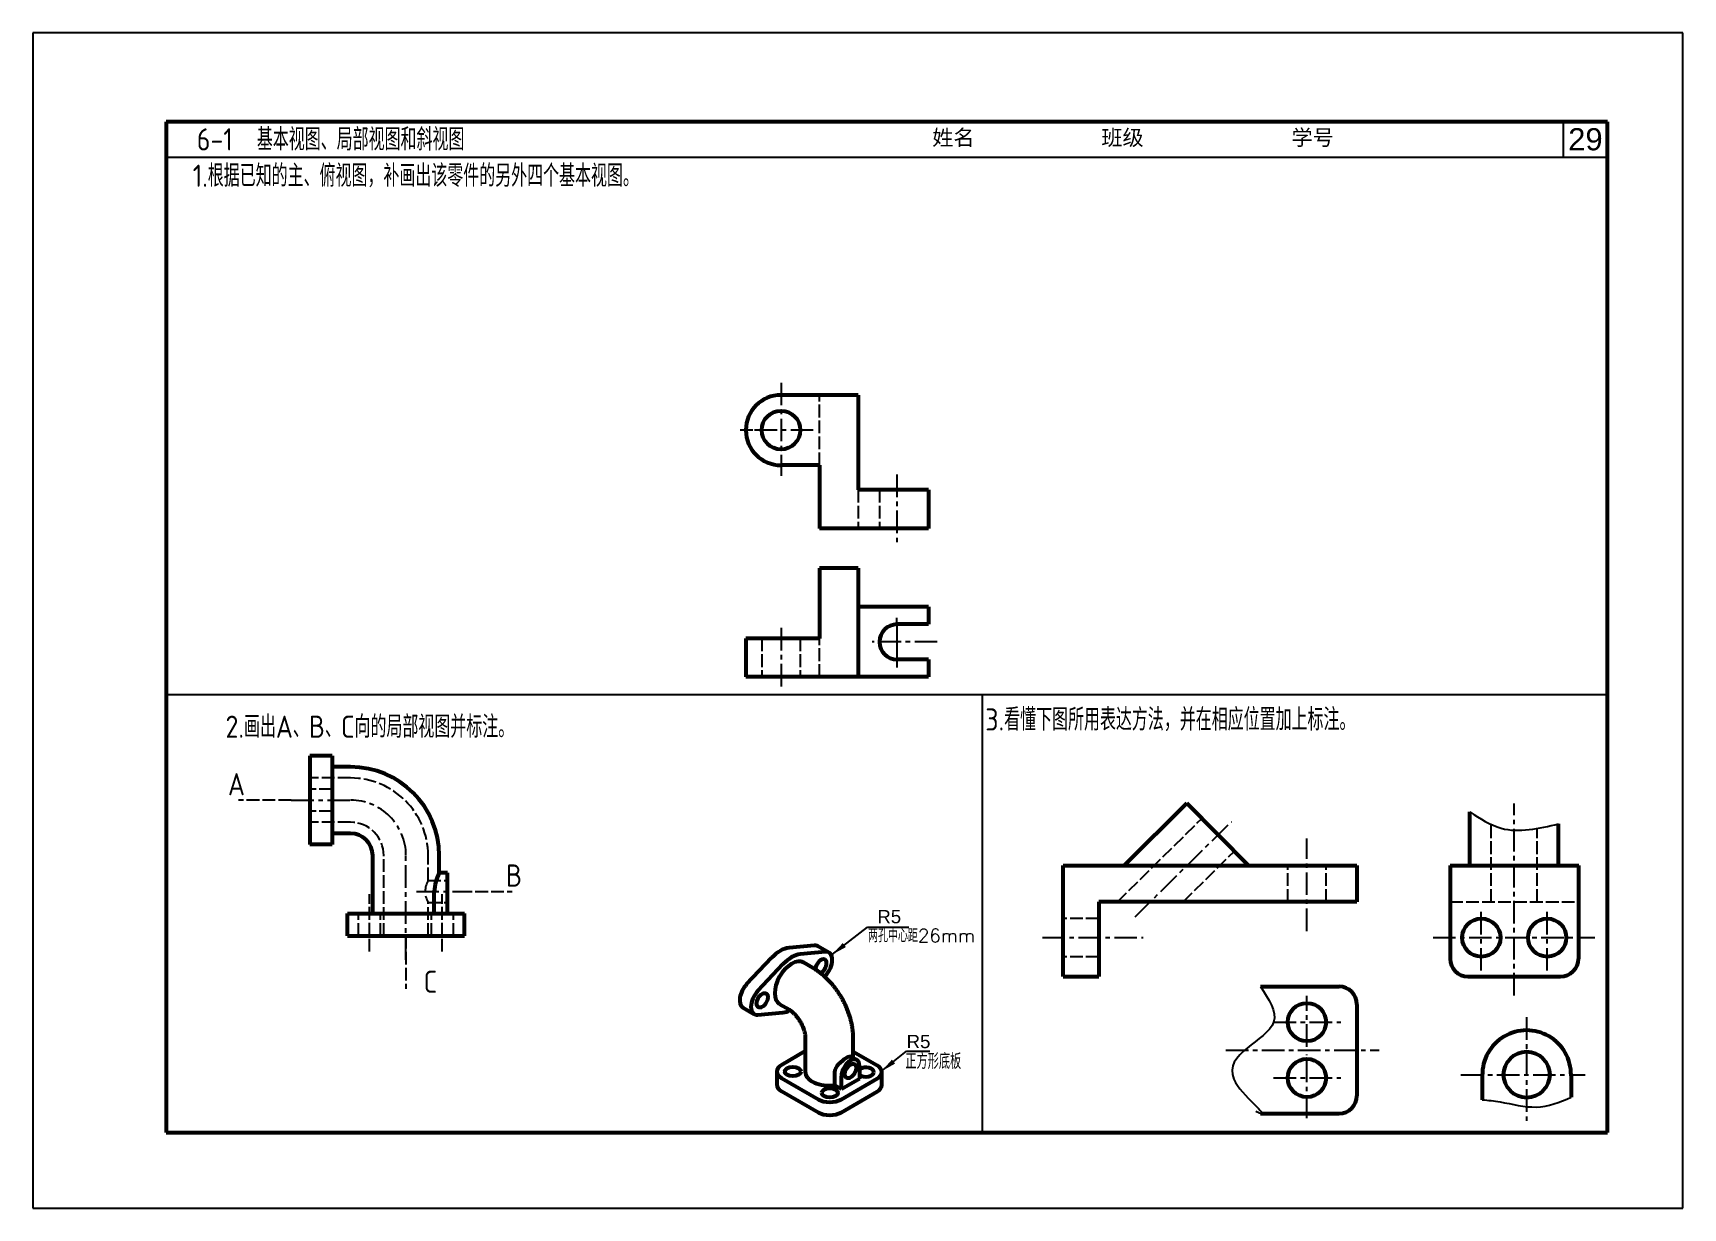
# Model space of a CAD drawing. Header units: millimetres. Extents: x 1492 to 3123, y 858 to 2069.
# Drawn here: x 1492.3 to 1864.3, y 1804.4 to 2069.4 of the extents above; entities that cross this region are included whole.
import ezdxf

# ---------------------------------------------------------------- set-up
doc = ezdxf.new("R2010")
doc.units = ezdxf.units.MM
doc.header["$LTSCALE"] = 0.8
for name, pattern in [('ACAD_ISO02W100', [15, 12, -3]), ('ACAD_ISO04W100', [30, 24, -3, 0, -3]), ('CENTER', [50.8, 31.75, -6.35, 6.35, -6.35])]:
    doc.linetypes.add(name, pattern=pattern)
for name, color, linetype in [('3中心线层', 1, 'CENTER'), ('4虚线层', 6, 'ACAD_ISO02W100'), ('尺寸标注', 250, 'Continuous'), ('文字', 7, 'Continuous'), ('细实线', 7, 'Continuous')]:
    doc.layers.add(name, color=color, linetype=linetype)
doc.layers.add('粗实线', color=7, linetype='Continuous', lineweight=53)
doc.styles.add('HZ', font='txt.shx', dxfattribs={"bigfont": 'gbcbig.shx'})
doc.styles.get("Standard").update_dxf_attribs({"font": 'ARIAL.TTF'})
doc.styles.add('样式 1', font='ARIAL.TTF', dxfattribs={"height": 5})
doc.styles.add('汉字', font='gbenor.shx', dxfattribs={"height": 5, "bigfont": 'gbcbig.shx'})
doc.dimstyles.new('副本 ISO-26', dxfattribs={"dimtxt": 2.5, "dimasz": 3.5, "dimexe": 1.25, "dimexo": 0.625, "dimgap": 1, "dimtad": 1, "dimtoh": 1, "dimlfac": 2, "dimtxsty": 'Standard', "dimcen": 2.5, "dimadec": 0, "dimazin": 0, "dimtfac": 1, "dimtmove": 0, "dimatfit": 1, "dimfxl": 0, "dimarcsym": 0})

msp = doc.modelspace()

# ---------------------------------------------------------------- texts
at = {"layer": '尺寸标注', "color": 7, "insert": (1842.3248, 2045.4441), "char_height": 5, "width": 10, "attachment_point": 5, "style": '样式 1'}
msp.add_mtext('29', dxfattribs=at)
at = {"layer": '尺寸标注', "insert": (1688.9997, 1839.29), "char_height": 3.5, "width": 20.884936, "attachment_point": 1, "style": 'HZ'}
msp.add_mtext('正方形底板', dxfattribs=at)
at = {"layer": '文字', "color": 7, "insert": (1523.8248, 2045.4441), "char_height": 5, "width": 313.5, "attachment_point": 4, "style": '汉字'}
msp.add_mtext('  6-1  基本视图、局部视图和斜视图', dxfattribs=at)
at = {"layer": '文字', "color": 7, "insert": (1690.2996, 2045.6716), "char_height": 3.5, "width": 313.5, "attachment_point": 4}
msp.add_mtext('{\\fSimSun|b0|i0|c134|p2;  姓名            班级              学号}', dxfattribs=at)
at = {"layer": '文字', "color": 7, "char_height": 3, "attachment_point": 1}
for insert in [(1682.6921, 1871.6562), (1689.2861, 1843.4981)]:
    msp.add_mtext_dynamic_manual_height_columns('R5', width=4.591961, gutter_width=12.5, heights=[0], dxfattribs=dict(at, insert=insert))
at = {"layer": '文字', "color": 7, "insert": (1680.5846, 1867.384), "char_height": 3, "attachment_point": 1, "style": 'HZ'}
msp.add_mtext_dynamic_manual_height_columns('两孔中心距26mm', width=12.404176, gutter_width=12.5, heights=[0], dxfattribs=at).dxf.set("width", 28.887205)
at = {"layer": '细实线', "color": 7, "style": '汉字'}
for s, p in [('2.画出A、B、C向的局部视图并标注。', (1535.7256, 1910.4882)), ('3.看懂下图所用表达方法，并在相应位置加上标注。', (1707.0208, 1912.1231)), ('A', (1536.2785, 1897.5249)), ('B', (1598.9641, 1876.925)), ('C', (1580.3827, 1852.9804))]:
    msp.add_text(s, height=5, dxfattribs=at).set_placement(p)
at = {"layer": '细实线', "color": 7, "insert": (1528.3443, 2039.7569), "char_height": 5, "attachment_point": 1, "style": '汉字'}
msp.add_mtext_dynamic_manual_height_columns('1.根据已知的主、俯视图，补画出该零件的另外四个基本视图。', width=115.921766, gutter_width=25, heights=[0], dxfattribs=at)

# ---------------------------------------------------------------- linework, layer by layer
at = {"layer": '3中心线层', "color": 7, "ltscale": 0.2}
for p, q in [((1660.9651, 1990.5609), (1660.9651, 1972.6724)), ((1668.2286, 1979.8789), (1654.5927, 1979.8789)), ((1687.0792, 1969.8461), (1687.0792, 1953.7742)), ((1660.9651, 1935.2907), (1660.9651, 1922.0907)), ((1696.1807, 1932.1244), (1681.4965, 1932.1244)), ((1550.5587, 1896.4292), (1563.9139, 1896.4292)), ((1826.2806, 1852.3668), (1826.2806, 1895.6724)), ((1740.8067, 1870.1122), (1762.5087, 1891.574)), ((1779.532, 1866.9155), (1779.532, 1887.7987)), ((1576.4139, 1860.4237), (1576.4139, 1883.9292)), ((1578.7506, 1875.8293), (1588.4339, 1875.8293)), ((1818.8495, 1858.0002), (1818.8495, 1871.6269)), ((1833.7116, 1858.0002), (1833.7116, 1871.6269)), ((1719.8873, 1865.43), (1742.6214, 1865.43)), ((1807.9655, 1865.43), (1844.4486, 1865.43)), ((1779.532, 1840.7895), (1779.532, 1852.3041)), ((1772.0263, 1846.3649), (1787.2122, 1846.3649)), ((1829.0746, 1847.4674), (1829.0746, 1823.9518)), ((1761.2625, 1840.0673), (1795.8313, 1840.0673)), ((1779.532, 1824.6777), (1779.532, 1839.1009)), ((1814.2555, 1834.5143), (1842.2862, 1834.5143)), ((1772.0263, 1833.7697), (1787.2122, 1833.7697))]:
    msp.add_line(p, q, dxfattribs=at)
at = {"layer": '3中心线层', "color": 7, "linetype": 'ACAD_ISO04W100'}
for p, q in [((1654.5927, 1979.8789), (1651.7579, 1979.8789)), ((1660.9651, 1972.6724), (1660.9651, 1969.5829)), ((1687.1011, 1936.0844), (1687.1011, 1937.5533)), ((1687.1011, 1936.0844), (1687.1011, 1926.316))]:
    msp.add_line(p, q, dxfattribs=at)
at = {"layer": '3中心线层', "color": 7, "ltscale": 0.2}
msp.add_arc((1563.9139, 1883.9292), 12.5, 0, 90, dxfattribs=at)
at = {"layer": '4虚线层', "color": 7, "ltscale": 0.3}
for p, q in [((1669.6771, 1971.9589), (1669.6771, 1987.7989)), ((1678.3891, 1966.4149), (1678.3891, 1957.7029)), ((1683.1411, 1966.4149), (1683.1411, 1957.7029)), ((1656.6091, 1932.9164), (1656.6091, 1924.2044)), ((1665.3211, 1932.9164), (1665.3211, 1924.2044)), ((1669.6771, 1924.2044), (1669.6771, 1932.9164)), ((1563.9139, 1901.4292), (1554.7508, 1901.4292)), ((1559.7508, 1898.9292), (1554.7508, 1898.9292)), ((1559.7508, 1893.9292), (1554.7508, 1893.9292)), ((1563.9139, 1891.4292), (1554.7508, 1891.4292)), ((1736.8269, 1873.4827), (1755.8694, 1892.3144)), ((1821.0856, 1873.4827), (1821.0856, 1890.9495)), ((1831.4755, 1873.4827), (1831.4755, 1890.0531)), ((1571.4139, 1865.8293), (1571.4139, 1883.9292)), ((1581.4139, 1878.3293), (1581.4139, 1883.9292)), ((1751.603, 1873.4827), (1763.1752, 1884.9269)), ((1775.2264, 1873.4827), (1775.2264, 1881.7144)), ((1783.8376, 1873.4827), (1783.8376, 1881.7144)), ((1568.218, 1862.2724), (1568.218, 1875.2183)), ((1581.4139, 1878.3293), (1585.8083, 1878.3293)), ((1584.6098, 1862.2724), (1584.6098, 1875.2183)), ((1581.4139, 1865.8293), (1581.4139, 1873.3293)), ((1581.4139, 1873.3293), (1585.8083, 1873.3293)), ((1811.819, 1873.4827), (1840.7421, 1873.4827)), ((1565.718, 1865.8293), (1565.718, 1870.8293)), ((1570.6769, 1865.8293), (1570.6769, 1870.8293)), ((1582.1509, 1865.8293), (1582.1509, 1870.8293)), ((1587.1098, 1865.8293), (1587.1098, 1870.8293)), ((1732.6044, 1869.7356), (1724.5443, 1869.7356)), ((1732.6044, 1861.1245), (1724.5443, 1861.1245))]:
    msp.add_line(p, q, dxfattribs=at)
for points in [[(1550.5587, 1896.4292), (1538.6334, 1896.4292)], [(1588.4339, 1875.8293), (1600.3592, 1875.8293)], [(1576.4139, 1865.8293), (1576.4139, 1853.904)]]:
    msp.add_lwpolyline(points, dxfattribs=at)
for centre, radius, start, end in [((1563.9139, 1883.9292), 17.5, 0, 90), ((1563.9139, 1883.9292), 7.5, 0, 90), ((1585.744, 1875.8293), 5, 150, 210)]:
    msp.add_arc(centre, radius, start, end, dxfattribs=at)
at = {"layer": '粗实线', "color": 7}
for p, q in [((1847.3248, 2049.4441), (1522.3248, 2049.4441)), ((1522.3248, 2049.4441), (1522.3248, 1821.4441)), ((1847.3248, 1821.4441), (1847.3248, 2049.4441)), ((1678.3891, 1987.7989), (1660.9651, 1987.7989)), ((1678.3891, 1987.7989), (1678.3891, 1966.4149)), ((1669.6771, 1971.9589), (1660.9651, 1971.9589)), ((1669.6771, 1971.9589), (1669.6771, 1957.7029)), ((1694.2291, 1966.4149), (1678.3891, 1966.4149)), ((1694.2291, 1966.4149), (1694.2291, 1957.7029)), ((1694.2291, 1957.7029), (1669.6771, 1957.7029)), ((1669.6771, 1948.7564), (1669.6771, 1932.9164)), ((1678.3891, 1948.7564), (1669.6771, 1948.7564)), ((1678.3891, 1948.7564), (1678.3891, 1924.2044)), ((1694.2291, 1940.0444), (1678.3891, 1940.0444)), ((1694.2291, 1940.0444), (1694.2291, 1936.0844)), ((1694.2291, 1936.0844), (1687.1011, 1936.0844)), ((1653.0451, 1932.9164), (1653.0451, 1924.2044)), ((1669.6771, 1932.9164), (1653.0451, 1932.9164)), ((1694.2291, 1928.1644), (1687.1011, 1928.1644)), ((1694.2291, 1928.1644), (1694.2291, 1924.2044)), ((1669.6771, 1924.2044), (1653.0451, 1924.2044)), ((1694.2291, 1924.2044), (1669.6771, 1924.2044)), ((1559.7508, 1906.4292), (1554.7508, 1906.4292)), ((1554.7508, 1906.4292), (1554.7508, 1886.4292)), ((1559.7508, 1906.4292), (1559.7508, 1886.4292)), ((1563.9139, 1903.9292), (1559.7508, 1903.9292)), ((1738.3172, 1881.7144), (1752.4907, 1895.731)), ((1766.3521, 1881.7144), (1752.4907, 1895.731)), ((1816.2792, 1881.7144), (1816.2792, 1893.7672)), ((1836.2819, 1881.7144), (1836.2819, 1891.083)), ((1559.7508, 1886.4292), (1554.7508, 1886.4292)), ((1563.9139, 1888.9292), (1559.7508, 1888.9292)), ((1568.9139, 1870.8293), (1568.9139, 1883.9292)), ((1583.9139, 1880.0209), (1583.9139, 1883.9292)), ((1585.8083, 1880.0209), (1583.9139, 1880.0209)), ((1585.8083, 1870.8293), (1585.8083, 1880.0209)), ((1724.5443, 1856.6616), (1724.5443, 1881.7144)), ((1724.5443, 1881.7144), (1790.8161, 1881.7144)), ((1790.8161, 1881.7144), (1790.8161, 1873.4827)), ((1811.819, 1881.7144), (1840.8391, 1881.7144)), ((1811.819, 1881.7144), (1811.819, 1860.6616)), ((1840.7421, 1881.7144), (1840.7421, 1860.6616)), ((1582.7582, 1870.8293), (1582.7582, 1875.8293)), ((1790.8161, 1873.4827), (1732.6044, 1873.4827)), ((1732.6044, 1873.4827), (1732.6044, 1856.6616)), ((1563.218, 1865.8293), (1563.218, 1870.8293)), ((1563.218, 1870.8293), (1589.6098, 1870.8293)), ((1589.6098, 1865.8293), (1589.6098, 1870.8293)), ((1563.218, 1865.8293), (1589.6098, 1865.8293)), ((1658.857, 1860.8719), (1653.2176, 1854.9027)), ((1668.4128, 1863.6756), (1662.7733, 1863.133)), ((1670.9583, 1862.2059), (1665.3189, 1861.6633)), ((1671.7793, 1862.0451), (1669.2337, 1863.5148)), ((1661.4026, 1859.4022), (1655.7632, 1853.433)), ((1668.1803, 1858.559), (1666.0608, 1859.7827)), ((1670.8118, 1856.6243), (1670.9583, 1856.7794)), ((1724.5443, 1856.6616), (1732.6044, 1856.6616)), ((1815.819, 1856.6616), (1836.7421, 1856.6616)), ((1769.0735, 1854.3723), (1786.8161, 1854.3723)), ((1652.3967, 1849.637), (1654.9422, 1848.1673)), ((1660.6608, 1850.4296), (1662.7803, 1849.2059)), ((1790.8161, 1850.3723), (1790.8161, 1829.7623)), ((1655.7632, 1848.0064), (1661.4026, 1848.5491)), ((1666.4442, 1842.8598), (1666.4442, 1835.1586)), ((1677.2442, 1838.3059), (1677.2442, 1842.8598)), ((1666.4442, 1839.7985), (1661.0612, 1836.6906)), ((1678.0671, 1837.8308), (1676.8204, 1838.5506)), ((1682.6273, 1836.566), (1677.2442, 1839.6739)), ((1660.0068, 1835.2209), (1660.0068, 1832.2815)), ((1673.0377, 1835.0574), (1673.0377, 1832.118)), ((1674.5906, 1831.2215), (1674.5906, 1834.1609)), ((1678.6635, 1836.5124), (1678.6635, 1833.573)), ((1683.6817, 1832.1569), (1683.6817, 1835.0963)), ((1819.075, 1834.3308), (1819.075, 1828.8715)), ((1839.0752, 1834.6312), (1839.0752, 1829.437)), ((1661.0612, 1833.7512), (1669.4065, 1828.933)), ((1661.0612, 1830.8119), (1669.4065, 1825.9937)), ((1674.5906, 1831.2215), (1673.0377, 1832.118)), ((1674.4977, 1828.933), (1682.6273, 1833.6266)), ((1674.4977, 1825.9937), (1682.6273, 1830.6873)), ((1678.6635, 1833.573), (1674.5906, 1831.2215)), ((1769.0735, 1825.7623), (1786.8161, 1825.7623)), ((1522.3248, 1821.4441), (1847.3248, 1821.4441))]:
    msp.add_line(p, q, dxfattribs=at)
for centre, radius in [((1660.9651, 1979.8789), 4.356), ((1818.8495, 1865.43), 4.3056), ((1833.7116, 1865.43), 4.3056), ((1779.532, 1846.3649), 4.3056), ((1779.532, 1833.7697), 4.3056), ((1829.0746, 1834.5143), 5.195)]:
    msp.add_circle(centre, radius, dxfattribs=at)
for centre, radius, start, end in [((1660.9651, 1979.8789), 7.92, 90, 270), ((1687.1011, 1932.1244), 3.96, 90, 270), ((1563.9139, 1883.9292), 20, 0, 90), ((1563.9139, 1883.9292), 5, 0, 90), ((1593.977, 1874.9912), 11.2501, 153.443267, 175.727547), ((1815.819, 1860.6616), 4, 180, 270), ((1836.7421, 1860.6616), 4, 270, 0), ((1786.8161, 1850.3723), 4, 0, 90), ((1829.0746, 1834.5143), 10.0013, 359.330428, 181.05137), ((1786.8161, 1829.7623), 4, 270, 0)]:
    msp.add_arc(centre, radius, start, end, dxfattribs=at)
for centre, major_axis, start_param, end_param in [((1660.8152, 1856.5759), (3.6, 6.2354), 0.39060704, 1.18018928), ((1663.3608, 1855.1062), (2.7, 4.6765), 0, 3.14149445), ((1663.3608, 1855.1062), (3.6, 6.2354), 0.39060704, 1.18018928), ((1667.4337, 1860.3971), (1.8, 3.1177), 6.28317482, 6.67379235), ((1669.9793, 1858.9274), (0.9, 1.5588), 0, 2.34048633), ((1669.9793, 1858.9274), (0.9, 1.5588), 5.49778716, 6.28318531), ((1669.9793, 1858.9274), (1.8, 3.1177), 4.32178194, 6.67379235), ((1669.9793, 1858.9274), (0.9, 1.5588), 3.84501471, 5.49778716), ((1654.1967, 1852.7547), (1.8, 3.1177), 1.18018928, 3.14158234), ((1656.7422, 1851.285), (1.8, 3.1177), 1.18018928, 3.5321997), ((1663.3608, 1855.1062), (3.6, 6.2354), 3.5321997, 3.8589017), ((1676.6271, 1835.3366), (-1.44, -2.4942), 2.35619449, 5.49778714), ((1663.6068, 1835.2209), (-3.6, 0), 5.49778714, 7.06858347), ((1671.8442, 1835.1586), (5.4, 0), 3.14159265, 4.9352509), ((1680.0817, 1835.0963), (1.8, 0), 2.35619438, 2.4781277), ((1680.0817, 1835.0963), (1.8, 0), 3.80515609, 6.28318531), ((1680.0817, 1835.0963), (1.8, 0), 0, 2.35619463), ((1680.0817, 1835.0963), (-3.6, 0), 2.35619449, 3.92699082), ((1663.6068, 1832.2815), (-3.6, 0), 0.00000002, 0.78539816), ((1680.0817, 1832.1569), (-3.6, 0), 2.35619449, 3.14159264), ((1671.9521, 1830.4027), (-3.6, 0), 0.78539816, 2.35619449), ((1671.9521, 1827.4633), (-3.6, 0), 0.78539816, 2.35619449)]:
    msp.add_ellipse(centre, major_axis=major_axis, ratio=0.57735027, start_param=start_param, end_param=end_param, dxfattribs=at)
for centre, major_axis in [((1656.7422, 1851.285), (0.9, 1.5588)), ((1663.6068, 1835.2209), (1.8, 0)), ((1676.6271, 1835.3366), (-0.9, -1.5588)), ((1671.9521, 1830.4027), (-1.8, 0))]:
    msp.add_ellipse(centre, major_axis=major_axis, ratio=0.57735027, dxfattribs=at)
for points, knots in [([(1677.2442, 1842.8598), (1677.2442, 1843.0196), (1677.2368, 1843.4502), (1677.1929, 1844.1564), (1677.0971, 1844.9791), (1676.9575, 1845.8054), (1676.7756, 1846.6321), (1676.553, 1847.4557), (1676.2914, 1848.2733), (1675.9924, 1849.0824), (1675.6577, 1849.8806), (1675.2886, 1850.6659), (1674.8864, 1851.4364), (1674.4524, 1852.19), (1673.9877, 1852.9248), (1673.4933, 1853.6387), (1672.9702, 1854.3297), (1672.4193, 1854.9957), (1671.8413, 1855.6346), (1671.2369, 1856.2441), (1670.6069, 1856.8216), (1669.9521, 1857.3644), (1669.2738, 1857.8693), (1668.6799, 1858.2625), (1668.3114, 1858.4832), (1668.1803, 1858.559)], [0, 0, 0, 0, 0.02676808, 0.07194137, 0.11716502, 0.16246558, 0.20771547, 0.25285058, 0.29784129, 0.34268508, 0.387399, 0.43201345, 0.47656752, 0.52110578, 0.56567601, 0.61031166, 0.65506206, 0.69997576, 0.745098, 0.79046738, 0.83611107, 0.88203788, 0.92822914, 0.97462814, 1, 1, 1, 1]), ([(1662.7803, 1849.2059), (1662.8112, 1849.1882), (1662.9018, 1849.1337), (1663.0714, 1849.0215), (1663.2948, 1848.8542), (1663.5385, 1848.6502), (1663.7974, 1848.4092), (1664.0663, 1848.1323), (1664.3397, 1847.8216), (1664.6121, 1847.4804), (1664.8784, 1847.1125), (1665.1336, 1846.7228), (1665.3734, 1846.3169), (1665.5938, 1845.9009), (1665.7915, 1845.4814), (1665.964, 1845.0653), (1666.1097, 1844.6597), (1666.2277, 1844.2714), (1666.3183, 1843.9072), (1666.3827, 1843.5735), (1666.4231, 1843.2763), (1666.4411, 1843.0387), (1666.4445, 1842.9112), (1666.4442, 1842.8598)], [0, 0, 0, 0, 0.0254983, 0.0712859, 0.11754664, 0.16460538, 0.21252514, 0.26129892, 0.31086479, 0.36112071, 0.41193683, 0.46316523, 0.51464741, 0.56621998, 0.6176762, 0.66884584, 0.71958168, 0.76975434, 0.81926112, 0.8680378, 0.91607341, 0.96342748, 1, 1, 1, 1]), ([(1676.8207, 1838.5504), (1676.6027, 1838.6763), (1676.2092, 1838.5601), (1675.1219, 1837.9333), (1674.4577, 1837.4381), (1673.421, 1836.3344), (1673.0377, 1835.6928), (1673.0377, 1835.0574)], [0, 0, 0, 0, 0.33304147, 0.33304147, 0.66652073, 0.66652073, 1, 1, 1, 1])]:
    msp.add_open_spline(points, degree=3, knots=knots, dxfattribs=at)
at = {"layer": '细实线', "color": 7}
for p, q in [((1864.3248, 2069.4441), (1492.3248, 2069.4441)), ((1492.3248, 2069.4441), (1492.3248, 1804.4441)), ((1864.3248, 1804.4441), (1864.3248, 2069.4441)), ((1837.3248, 2049.4441), (1837.3248, 2041.4441)), ((1522.3248, 2041.4441), (1847.3248, 2041.4441)), ((1522.3248, 1920.2471), (1847.3248, 1920.2471)), ((1492.3248, 1804.4441), (1864.3248, 1804.4441))]:
    msp.add_line(p, q, dxfattribs=at)
at = {"layer": '细实线'}
for p, q in [((1706.3418, 1920.2471), (1706.3418, 1821.4441)), ((1554.7508, 1898.9292), (1554.7508, 1893.9292))]:
    msp.add_line(p, q, dxfattribs=at)
at = {"layer": '细实线', "color": 7}
for points in [[(1534.287, 1896.4292, 0, 0, 0), (1540.619, 1896.4292, 1.5, 0, 0), (1547.3263, 1896.4292, 0, 0, 0)], [(1604.7056, 1875.8293, 0, 0, 0), (1598.3736, 1875.8293, 1.5, 0, 0), (1591.6663, 1875.8293, 0, 0, 0)], [(1576.4139, 1849.5576, 0, 0, 0), (1576.4139, 1855.8896, 1.5, 0, 0), (1576.4139, 1862.5969, 0, 0, 0)]]:
    msp.add_lwpolyline(points, format="xyseb", dxfattribs=at)
for points in [[(1816.2792, 1893.7672), (1823.3418, 1890.1034), (1836.2819, 1891.083)], [(1769.0735, 1854.3723), (1772.0263, 1846.3649), (1763.0787, 1833.4801), (1769.0735, 1825.7623), (1768, 1826.2221)]]:
    msp.add_spline(points, degree=3, dxfattribs=at)
msp.add_open_spline([(1819.075, 1828.8715), (1820.405, 1828.7479), (1824.4688, 1828.2882), (1831.2959, 1826.3485), (1836.4968, 1828.2821), (1839.0752, 1829.437)], degree=3, knots=[5.58127392, 5.58127392, 5.58127392, 5.58127392, 15.62484083, 36.2443492, 56.76307077, 56.76307077, 56.76307077, 56.76307077], dxfattribs=at)

msp.set_redraw_order([(e.dxf.handle, doc.entitydb.next_handle()) for e in msp.query("TEXT MTEXT ATTDEF DIMENSION ARC_DIMENSION")])  # texts and dimensions are drawn at this point

# ---------------------------------------------------------------- leaders
at = {"layer": '尺寸标注'}
for points in [[(1672.4867, 1861.5929), (1680.4614, 1867.8047), (1689.8176, 1867.8047)], [(1683.6039, 1835.2785), (1689.2553, 1839.7961), (1694.5299, 1839.7961)]]:
    msp.add_leader(points, dimstyle='副本 ISO-26', override={"dimgap": 1, "dimtad": 0}, dxfattribs=at)

doc.saveas('drawing.dxf')
